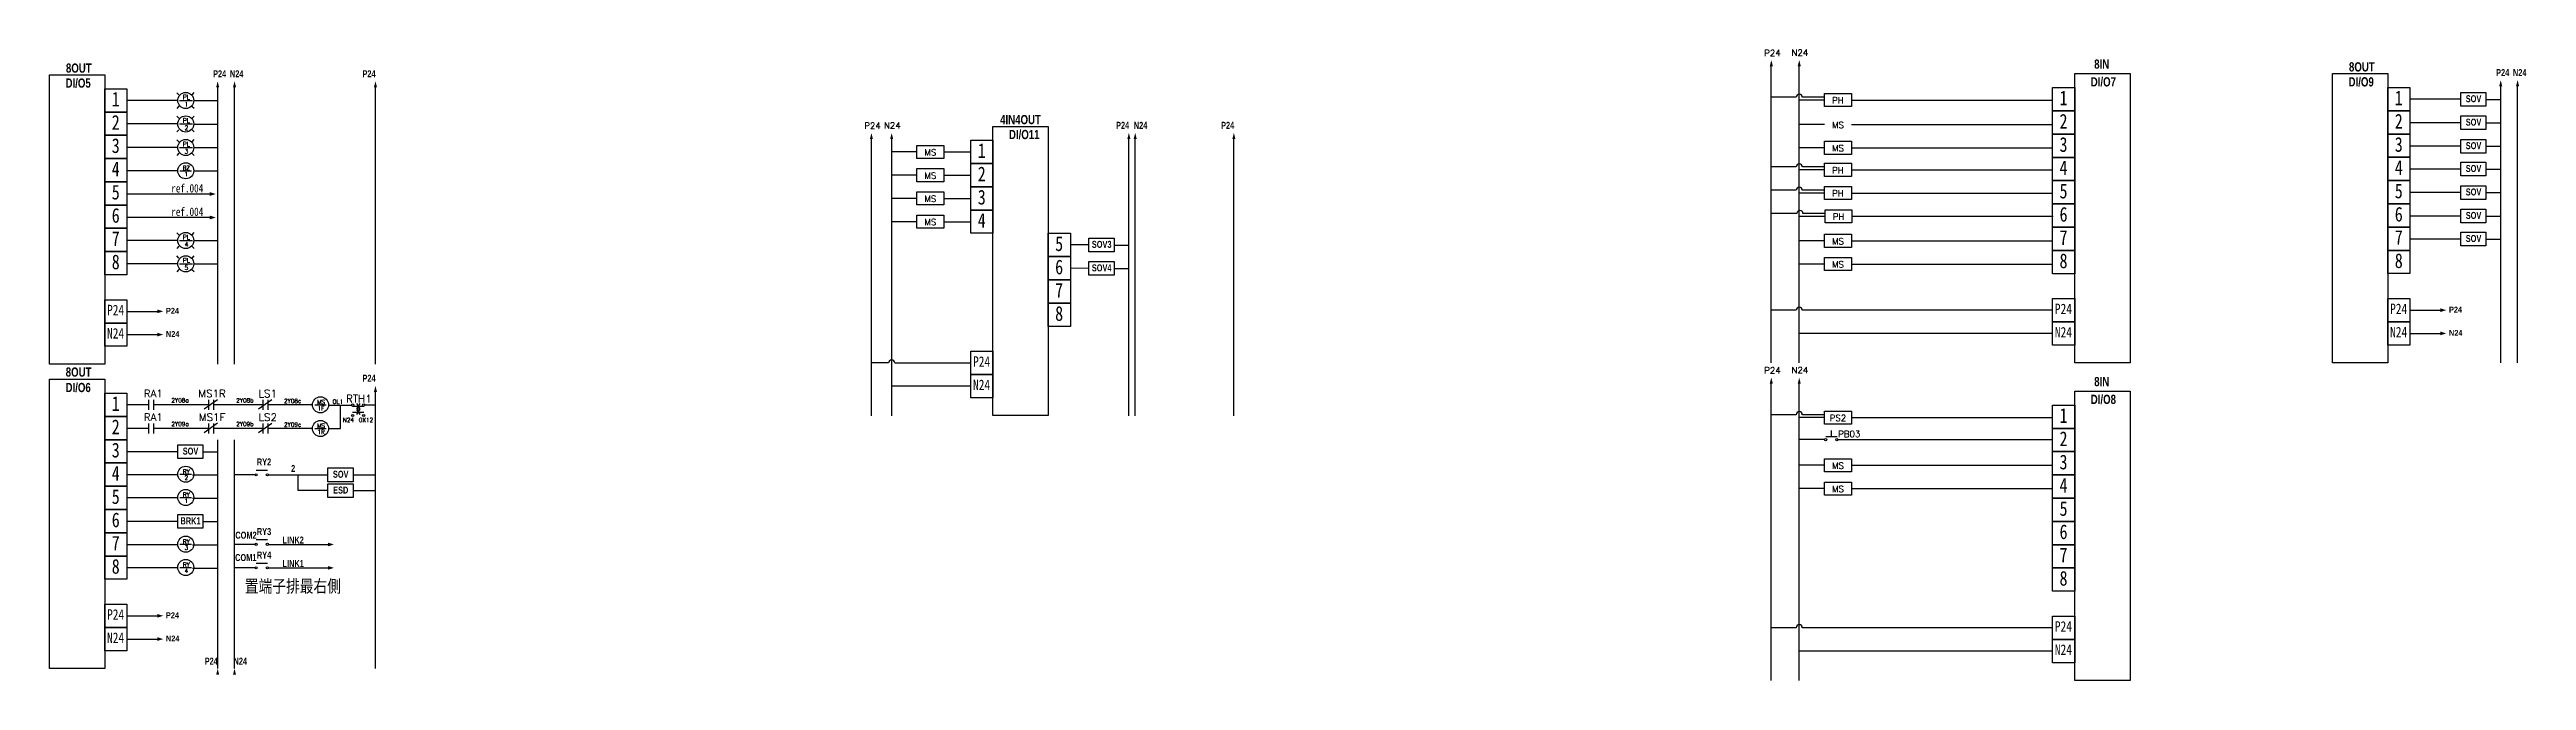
# Model space of a CAD drawing. Header units: millimetres. Extents: x -684 to 5961, y -1281 to 2539.
# Drawn here: x 2103 to 2693, y -1280 to -1130 of the extents above; entities that cross this region are included whole.
import ezdxf
from ezdxf.enums import TextEntityAlignment as Align

# ---------------------------------------------------------------- set-up
doc = ezdxf.new("R2010")
doc.units = ezdxf.units.MM
doc.header["$LTSCALE"] = 5
doc.header["$MEASUREMENT"] = 0
doc.layers.get('0').update_dxf_attribs({"linetype": 'CONTINUOUS'})
doc.styles.add('DAYUM', font='complex', dxfattribs={"bigfont": 'dayum'})
doc.styles.add('DAYUS', font='romanc.shx', dxfattribs={"height": 25, "bigfont": 'dayus.shx'})
doc.styles.get("Standard").update_dxf_attribs({"font": 'arialbd.ttf', "height": 15})
doc.styles.add('標楷體', font='', dxfattribs={"width": 0.8})
doc.styles.get('標楷體').set_extended_font_data('標楷體')

msp = doc.modelspace()

# ---------------------------------------------------------------- texts
at = {"color": 2, "width": 0.75}
for s, p in [('8OUT', (2106.673, -1135.183)), ('8IN', (2590.361, -1134.231)), ('8OUT', (2651.117, -1134.898)), ('DI/O5', (2106.581, -1138.756)), ('DI/O7', (2589.539, -1138.471)), ('DI/O9', (2651.025, -1138.471)), ('4IN4OUT', (2329.452, -1147.476)), ('DI/O11', (2331.559, -1151.037)), ('8OUT', (2106.62, -1207.707)), ('DI/O6', (2106.581, -1211.396)), ('8IN', (2590.361, -1209.983)), ('DI/O8', (2589.539, -1214.222))]:
    msp.add_text(s, height=2.2, dxfattribs=at).set_placement(p)
at = {"style": 'DAYUS'}
for s, p in [('P24', (2511.665, -1131.224)), ('N24', (2518.178, -1131.154)), ('P24', (2297.061, -1148.605)), ('N24', (2301.744, -1148.536)), ('P24', (2511.665, -1206.975)), ('N24', (2518.178, -1206.906))]:
    msp.add_text(s, height=1.5, dxfattribs=at).set_placement(p)
at = {"style": '標楷體', "width": 0.8}
for s, height, p in [('1', 3.5, (2117.598, -1143.24)), ('1', 3.5, (2582.095, -1142.973)), ('1', 3.5, (2662.043, -1142.955)), ('2', 3.5, (2117.598, -1148.789)), ('2', 3.5, (2582.095, -1148.522)), ('2', 3.5, (2662.043, -1148.504)), ('3', 3.5, (2117.598, -1154.338)), ('3', 3.5, (2582.095, -1154.071)), ('3', 3.5, (2662.043, -1154.053)), ('4', 3.5, (2117.598, -1159.886)), ('2', 3.5, (2324.115, -1161.088)), ('1', 3.5, (2324.115, -1155.539)), ('4', 3.5, (2582.095, -1159.62)), ('4', 3.5, (2662.043, -1159.602)), ('5', 3.5, (2117.598, -1165.435)), ('3', 3.5, (2324.115, -1166.637)), ('5', 3.5, (2582.095, -1165.169)), ('5', 3.5, (2662.043, -1165.15)), ('6', 3.5, (2117.598, -1170.984)), ('4', 3.5, (2324.115, -1172.186)), ('6', 3.5, (2582.095, -1170.718)), ('6', 3.5, (2662.043, -1170.699)), ('7', 3.5, (2117.598, -1176.533)), ('5', 3.5, (2342.576, -1177.735)), ('7', 3.5, (2582.095, -1176.266)), ('7', 3.5, (2662.043, -1176.248)), ('8', 3.5, (2117.598, -1182.082)), ('6', 3.5, (2342.576, -1183.284)), ('8', 3.5, (2582.095, -1181.815)), ('8', 3.5, (2662.043, -1181.797)), ('7', 3.5, (2342.576, -1188.833)), ('P24', 2.5, (2116.477, -1193.06)), ('8', 3.5, (2342.576, -1194.381)), ('P24', 2.5, (2580.974, -1192.793)), ('P24', 2.5, (2660.921, -1192.775)), ('N24', 2.5, (2116.477, -1198.608)), ('N24', 2.5, (2580.974, -1198.342)), ('N24', 2.5, (2660.921, -1198.324)), ('P24', 2.5, (2322.993, -1205.359)), ('N24', 2.5, (2322.993, -1210.908)), ('1', 3.5, (2117.598, -1215.88)), ('1', 3.5, (2582.095, -1218.724)), ('2', 3.5, (2117.598, -1221.429)), ('2', 3.5, (2582.095, -1224.273)), ('3', 3.5, (2117.598, -1226.978)), ('3', 3.5, (2582.095, -1229.822)), ('4', 3.5, (2117.598, -1232.527)), ('4', 3.5, (2582.095, -1235.371)), ('5', 3.5, (2117.598, -1238.076)), ('6', 3.5, (2117.598, -1243.625)), ('5', 3.5, (2582.095, -1240.92)), ('7', 3.5, (2117.598, -1249.174)), ('6', 3.5, (2582.095, -1246.469)), ('8', 3.5, (2117.598, -1254.722)), ('7', 3.5, (2582.095, -1252.018)), ('8', 3.5, (2582.095, -1257.567)), ('P24', 2.5, (2116.477, -1265.7)), ('N24', 2.5, (2116.477, -1271.249)), ('P24', 2.5, (2580.974, -1268.544)), ('N24', 2.5, (2580.974, -1274.093))]:
    msp.add_text(s, height=height, dxfattribs=at).set_placement(p)
at = {"width": 0.75}
for s, height, p in [('P24', 1.68, (2141.763, -1136.287)), ('N24', 1.68, (2145.781, -1136.287)), ('P24', 1.68, (2177.386, -1136.287)), ('P24', 1.68, (2686.208, -1136.002)), ('N24', 1.68, (2690.226, -1136.002)), ('P24', 1.68, (2357.1, -1148.586)), ('N24', 1.68, (2361.335, -1148.586)), ('P24', 1.68, (2382.147, -1148.586)), ('P24', 1.4, (2130.524, -1192.69)), ('P24', 1.4, (2674.969, -1192.405)), ('N24', 1.4, (2130.524, -1198.238)), ('N24', 1.4, (2674.969, -1197.954)), ('P24', 1.68, (2177.386, -1208.927)), ('P24', 1.4, (2130.524, -1265.33)), ('N24', 1.4, (2130.524, -1270.879)), ('P24', 1.68, (2139.763, -1276.422)), ('N24', 1.68, (2146.638, -1276.422))]:
    msp.add_text(s, height=height, dxfattribs=at).set_placement(p)
for s, height, style, p in [('PL', 1.089, 'DAYUM', (2135.418, -1140.997)), ('1', 1.089, 'DAYUM', (2135.418, -1142.723)), ('PH', 1.5, 'DAYUS', (2529.25, -1141.807)), ('PL', 1.089, 'DAYUM', (2135.418, -1146.597)), ('PL', 1.089, 'DAYUM', (2135.418, -1152.216)), ('2', 1.089, 'DAYUM', (2135.418, -1148.323)), ('MS', 1.5, 'DAYUS', (2529.25, -1147.644)), ('3', 1.089, 'DAYUM', (2135.418, -1153.943)), ('MS', 1.5, 'DAYUS', (2312.816, -1154.174)), ('PH', 1.5, 'DAYUS', (2529.25, -1158.454)), ('MS', 1.5, 'DAYUS', (2529.25, -1153.193)), ('1', 1, 'DAYUM', (2135.392, -1159.399)), ('MS', 1.5, 'DAYUS', (2312.816, -1159.723)), ('PH', 1.5, 'DAYUS', (2529.25, -1164.002)), ('MS', 1.5, 'DAYUS', (2312.816, -1165.272)), ('PH', 1.5, 'DAYUS', (2529.398, -1169.551)), ('PL', 1.089, 'DAYUM', (2135.418, -1174.412)), ('MS', 1.5, 'DAYUS', (2312.816, -1170.821)), ('MS', 1.5, 'DAYUS', (2529.25, -1175.389)), ('PL', 1.089, 'DAYUM', (2135.418, -1179.961)), ('4', 1.089, 'DAYUM', (2135.418, -1176.138)), ('5', 1.089, 'DAYUM', (2135.418, -1181.687)), ('MS', 1.5, 'DAYUS', (2529.25, -1180.938)), ('RA1', 1.8, 'DAYUM', (2127.518, -1211.739)), ('MS1R', 1.8, 'DAYUM', (2141.525, -1211.739)), ('LS1', 1.8, 'DAYUM', (2154.799, -1211.741)), ('RA1', 1.8, 'DAYUM', (2127.516, -1217.383)), ('MS1F', 1.8, 'DAYUM', (2141.524, -1217.384)), ('LS2', 1.8, 'DAYUM', (2154.798, -1217.385)), ('MS', 1, 'DAYUM', (2167.519, -1213.773)), ('1F', 1, 'DAYUM', (2167.519, -1215.247)), ('OL1', 1, 'DAYUM', (2171.527, -1213.655)), ('RTH1', 1.8, 'DAYUM', (2176.523, -1212.968)), ('MS', 1, 'DAYUM', (2167.518, -1219.418)), ('1R', 1, 'DAYUM', (2167.518, -1220.892)), ('N24', 1, 'DAYUM', (2174.043, -1218.026)), ('0X12', 1, 'DAYUM', (2178.222, -1218.046)), ('PS2', 1.5, 'DAYUS', (2529.25, -1217.558)), ('PB03', 1.5, 'DAYUS', (2531.96, -1221.37)), ('MS', 1.5, 'DAYUS', (2529.25, -1228.944)), ('2', 1, 'DAYUM', (2135.392, -1231.797)), ('MS', 1.5, 'DAYUS', (2529.25, -1234.493)), ('1', 1, 'DAYUM', (2135.392, -1237.346)), ('3', 1, 'DAYUM', (2135.392, -1248.495)), ('4', 1, 'DAYUM', (2135.392, -1254.043))]:
    msp.add_text(s, height=height, dxfattribs=dict(style=style)).set_placement(p, align=Align.MIDDLE)
for s, p in [('SOV', (2680.828, -1141.392)), ('SOV', (2680.828, -1146.992)), ('SOV', (2680.828, -1152.592)), ('SOV', (2680.828, -1158.039)), ('SOV', (2680.828, -1163.639)), ('SOV', (2680.828, -1169.239)), ('SOV3', (2353.673, -1176.147)), ('SOV', (2680.828, -1174.737)), ('SOV4', (2353.673, -1181.747)), ('SOV', (2136.384, -1225.467)), ('SOV', (2172.199, -1230.997)), ('ESD', (2172.199, -1234.766)), ('BRK1', (2136.384, -1242.113))]:
    msp.add_text(s, height=1.68, dxfattribs=at).set_placement(p, align=Align.MIDDLE)
at = {"style": 'DAYUM'}
for s, p in [('BZ', (2135.392, -1157.925)), ('2Y08a', (2133.892, -1213.347)), ('2Y08b', (2149.347, -1213.379)), ('2Y08c', (2160.727, -1213.504)), ('2Y09a', (2133.892, -1218.991)), ('2Y09b', (2149.347, -1219.024)), ('2Y09c', (2160.727, -1219.149)), ('RY', (2135.392, -1230.323)), ('RY', (2135.392, -1235.872)), ('RY', (2135.392, -1247.021)), ('RY', (2135.392, -1252.57))]:
    msp.add_text(s, height=1, dxfattribs=at).set_placement(p, align=Align.MIDDLE_CENTER)
at = {"style": '標楷體', "width": 0.8}
for s, height, p in [('ref.004', 2, (2135.608, -1162.719)), ('ref.004', 2, (2135.608, -1168.319)), ('置端子排最右側', 3, (2160.805, -1257.637))]:
    msp.add_text(s, height=height, dxfattribs=at).set_placement(p, align=Align.MIDDLE)
at = {"width": 0.75}
for s, p in [('RY2', (2153.917, -1228.056)), ('2', (2160.863, -1229.604)), ('COM2', (2149.616, -1245.537)), ('RY3', (2153.917, -1244.663)), ('LINK2', (2160.863, -1246.696)), ('COM1', (2149.562, -1250.871)), ('RY4', (2153.919, -1250.263)), ('LINK1', (2160.865, -1252.296))]:
    msp.add_text(s, height=1.68, dxfattribs=at).set_placement(p, align=Align.MIDDLE_CENTER)

# ---------------------------------------------------------------- linework, layer by layer
for p, q in [((2513.362, -1204.445), (2513.362, -1133.628)), ((2520.027, -1204.445), (2520.027, -1133.628)), ((2133.628, -1140.46), (2133.131, -1139.953)), ((2136.741, -1140.445), (2137.237, -1139.937)), ((2142.863, -1204.73), (2142.863, -1138.691)), ((2142.863, -1204.73), (2142.863, -1138.691)), ((2146.881, -1204.73), (2146.881, -1138.691)), ((2146.881, -1204.73), (2146.881, -1138.691)), ((2180.486, -1204.73), (2180.486, -1138.691)), ((2687.308, -1204.445), (2687.308, -1138.406)), ((2687.308, -1204.445), (2687.308, -1138.406)), ((2691.326, -1204.445), (2691.326, -1138.406)), ((2691.326, -1204.445), (2691.326, -1138.406)), ((2133.333, -1141.817), (2121.226, -1141.816)), ((2133.628, -1143.19), (2133.131, -1143.698)), ((2133.628, -1146.06), (2133.131, -1145.553)), ((2133.782, -1141.817), (2136.895, -1141.817)), ((2136.726, -1143.175), (2137.222, -1143.682)), ((2136.741, -1146.045), (2137.237, -1145.537)), ((2137.173, -1141.837), (2142.863, -1141.837)), ((2519.293, -1141.039), (2513.361, -1141.039)), ((2526.051, -1141.722), (2520.027, -1141.722)), ((2526.051, -1141.039), (2520.76, -1141.039)), ((2532.453, -1141.703), (2580.45, -1141.703)), ((2677.778, -1141.533), (2665.671, -1141.531)), ((2683.791, -1141.552), (2687.308, -1141.552)), ((2133.333, -1147.417), (2121.226, -1147.416)), ((2133.628, -1148.79), (2133.131, -1149.298)), ((2133.628, -1151.68), (2133.131, -1151.172)), ((2133.782, -1147.417), (2136.895, -1147.417)), ((2136.726, -1148.775), (2137.222, -1149.282)), ((2136.741, -1151.664), (2137.237, -1151.157)), ((2137.173, -1147.437), (2142.863, -1147.437)), ((2298.759, -1217.065), (2298.759, -1151.009)), ((2303.593, -1217.065), (2303.593, -1151.009)), ((2360.153, -1217.03), (2360.153, -1150.99)), ((2360.153, -1217.03), (2360.153, -1150.99)), ((2361.675, -1217.03), (2361.675, -1150.99)), ((2361.675, -1217.03), (2361.675, -1150.99)), ((2385.2, -1217.03), (2385.2, -1150.99)), ((2385.2, -1217.03), (2385.2, -1150.99)), ((2526.051, -1147.56), (2520.027, -1147.56)), ((2532.453, -1147.54), (2580.45, -1147.54)), ((2677.778, -1147.133), (2665.671, -1147.131)), ((2683.791, -1147.152), (2687.308, -1147.152)), ((2133.333, -1153.017), (2121.226, -1153.016)), ((2133.628, -1154.409), (2133.131, -1154.917)), ((2133.782, -1153.037), (2136.895, -1153.037)), ((2136.726, -1154.394), (2137.222, -1154.902)), ((2137.173, -1153.037), (2142.863, -1153.037)), ((2309.617, -1154.09), (2303.593, -1154.09)), ((2519.293, -1157.685), (2513.361, -1157.685)), ((2526.051, -1153.109), (2520.027, -1153.109)), ((2526.051, -1157.685), (2520.76, -1157.685)), ((2532.453, -1153.089), (2580.45, -1153.089)), ((2677.778, -1152.733), (2665.671, -1152.731)), ((2683.791, -1152.752), (2687.308, -1152.752)), ((2133.333, -1158.569), (2121.226, -1158.567)), ((2309.617, -1159.639), (2303.593, -1159.639)), ((2519.293, -1163.234), (2513.361, -1163.234)), ((2526.051, -1158.369), (2520.027, -1158.369)), ((2526.051, -1163.234), (2520.76, -1163.234)), ((2532.453, -1158.349), (2580.45, -1158.349)), ((2677.778, -1158.179), (2665.671, -1158.178)), ((2683.791, -1158.198), (2687.308, -1158.198)), ((2309.617, -1165.188), (2303.593, -1165.188)), ((2519.441, -1168.783), (2513.509, -1168.783)), ((2526.051, -1163.918), (2520.027, -1163.918)), ((2526.199, -1169.467), (2520.175, -1169.467)), ((2526.199, -1168.783), (2520.908, -1168.783)), ((2532.453, -1163.898), (2580.45, -1163.898)), ((2532.601, -1169.447), (2580.598, -1169.447)), ((2677.778, -1163.779), (2665.671, -1163.778)), ((2677.778, -1169.379), (2665.671, -1169.378)), ((2683.791, -1163.798), (2687.308, -1163.798)), ((2683.791, -1169.398), (2687.308, -1169.398)), ((2133.333, -1175.213), (2121.226, -1175.211)), ((2133.628, -1173.875), (2133.131, -1173.367)), ((2133.782, -1175.232), (2136.895, -1175.232)), ((2136.741, -1173.86), (2137.237, -1173.352)), ((2137.173, -1175.232), (2142.863, -1175.232)), ((2309.617, -1170.736), (2303.593, -1170.736)), ((2526.051, -1175.304), (2520.027, -1175.304)), ((2532.453, -1175.284), (2580.45, -1175.284)), ((2677.778, -1174.877), (2665.671, -1174.875)), ((2683.791, -1174.896), (2687.308, -1174.896)), ((2133.333, -1180.762), (2121.226, -1180.76)), ((2133.628, -1176.605), (2133.131, -1177.112)), ((2133.628, -1179.424), (2133.131, -1178.916)), ((2133.782, -1180.781), (2136.895, -1180.781)), ((2136.726, -1176.589), (2137.222, -1177.097)), ((2136.741, -1179.409), (2137.237, -1178.901)), ((2137.173, -1180.781), (2142.863, -1180.781)), ((2356.635, -1176.306), (2360.153, -1176.306)), ((2526.051, -1180.853), (2520.027, -1180.853)), ((2532.453, -1180.833), (2580.45, -1180.833)), ((2133.628, -1182.153), (2133.131, -1182.661)), ((2136.726, -1182.138), (2137.222, -1182.646)), ((2356.635, -1181.906), (2360.153, -1181.906)), ((2519.293, -1191.873), (2513.361, -1191.873)), ((2580.45, -1191.873), (2520.76, -1191.873)), ((2513.362, -1280.196), (2513.362, -1209.379)), ((2520.027, -1280.196), (2520.027, -1209.379)), ((2126.426, -1214.432), (2121.226, -1214.431)), ((2126.426, -1215.632), (2126.426, -1213.232)), ((2127.626, -1215.632), (2127.626, -1213.232)), ((2140.754, -1214.432), (2127.626, -1214.431)), ((2142.785, -1213.198), (2139.665, -1215.478)), ((2140.754, -1215.633), (2140.754, -1213.233)), ((2141.954, -1215.633), (2141.954, -1213.233)), ((2153.707, -1214.433), (2141.954, -1214.432)), ((2155.738, -1213.2), (2152.618, -1215.48)), ((2153.707, -1215.634), (2153.707, -1213.234)), ((2154.907, -1215.634), (2154.907, -1213.234)), ((2165.461, -1214.435), (2154.907, -1214.433)), ((2165.998, -1214.434), (2168.771, -1214.434)), ((2169.3, -1214.489), (2174.759, -1214.489)), ((2172.145, -1220.037), (2172.145, -1214.489)), ((2175.025, -1216.153), (2177.693, -1216.153)), ((2175.026, -1214.755), (2177.694, -1214.755)), ((2175.976, -1214.135), (2176.742, -1215.373)), ((2175.976, -1215.535), (2176.742, -1216.772)), ((2176.762, -1214.096), (2175.995, -1215.353)), ((2176.762, -1215.496), (2175.995, -1216.752)), ((2177.96, -1214.468), (2180.486, -1214.468)), ((2180.486, -1277.371), (2180.486, -1211.331)), ((2519.293, -1216.79), (2513.361, -1216.79)), ((2526.051, -1216.79), (2520.76, -1216.79)), ((2126.424, -1220.076), (2121.226, -1220.075)), ((2126.424, -1221.276), (2126.424, -1218.876)), ((2127.624, -1221.276), (2127.624, -1218.876)), ((2140.753, -1220.077), (2127.624, -1220.075)), ((2142.784, -1218.843), (2139.664, -1221.123)), ((2140.753, -1221.277), (2140.753, -1218.877)), ((2141.953, -1221.277), (2141.953, -1218.877)), ((2153.706, -1220.078), (2141.953, -1220.076)), ((2155.737, -1218.844), (2152.617, -1221.124)), ((2153.706, -1221.279), (2153.706, -1218.879)), ((2154.906, -1221.279), (2154.906, -1218.879)), ((2165.459, -1220.079), (2154.906, -1220.078)), ((2165.996, -1220.079), (2168.769, -1220.079)), ((2169.299, -1220.037), (2172.145, -1220.037)), ((2526.051, -1217.474), (2520.027, -1217.474)), ((2526.386, -1221.993), (2529.054, -1221.993)), ((2527.72, -1221.993), (2527.72, -1220.514)), ((2529.252, -1222.696), (2580.451, -1222.689)), ((2532.453, -1217.454), (2580.45, -1217.454)), ((2133.333, -1225.607), (2121.226, -1225.605)), ((2139.346, -1225.626), (2142.863, -1225.626)), ((2142.863, -1277.371), (2142.863, -1222.754)), ((2146.881, -1277.371), (2146.881, -1222.754)), ((2146.881, -1277.371), (2146.881, -1222.754)), ((2526.051, -1222.715), (2520.028, -1222.715)), ((2133.333, -1231.105), (2121.226, -1231.103)), ((2136.839, -1231.121), (2142.863, -1231.121)), ((2151.771, -1231.121), (2146.792, -1231.121)), ((2152.038, -1229.988), (2154.706, -1229.988)), ((2152.312, -1231.133), (2152.305, -1231.133)), ((2152.312, -1231.133), (2152.305, -1231.133)), ((2526.051, -1228.86), (2520.027, -1228.86)), ((2526.051, -1234.409), (2520.027, -1234.409)), ((2532.453, -1228.84), (2580.45, -1228.84)), ((2532.453, -1234.389), (2580.45, -1234.389)), ((2133.333, -1236.653), (2121.226, -1236.652)), ((2136.839, -1236.67), (2142.863, -1236.67)), ((2133.333, -1242.253), (2121.226, -1242.252)), ((2139.346, -1242.273), (2142.863, -1242.273)), ((2133.333, -1247.802), (2121.226, -1247.801)), ((2136.839, -1247.819), (2142.863, -1247.819)), ((2151.771, -1247.728), (2146.792, -1247.728)), ((2152.038, -1246.595), (2154.706, -1246.595)), ((2152.04, -1252.195), (2154.708, -1252.195)), ((2152.312, -1247.74), (2152.305, -1247.74)), ((2152.312, -1247.74), (2152.305, -1247.74)), ((2133.333, -1253.351), (2121.226, -1253.35)), ((2136.839, -1253.368), (2142.863, -1253.368)), ((2151.771, -1253.328), (2146.792, -1253.328)), ((2152.314, -1253.34), (2152.307, -1253.34)), ((2152.314, -1253.34), (2152.307, -1253.34)), ((2519.293, -1267.624), (2513.361, -1267.624)), ((2580.45, -1267.624), (2520.76, -1267.624))]:
    msp.add_line(p, q)
at = {"color": 0, "linetype": 'Continuous'}
for p, q in [((2316.019, -1154.09), (2322.469, -1154.09)), ((2137.177, -1158.585), (2142.863, -1158.585)), ((2316.019, -1159.639), (2322.469, -1159.639)), ((2140.988, -1164.131), (2121.226, -1164.131)), ((2316.019, -1165.188), (2322.469, -1165.188)), ((2140.988, -1169.731), (2121.226, -1169.731)), ((2316.019, -1170.736), (2322.469, -1170.736)), ((2350.622, -1176.287), (2346.205, -1176.285)), ((2350.622, -1181.887), (2346.205, -1181.834)), ((2121.226, -1192.139), (2128.451, -1192.127)), ((2665.671, -1191.854), (2672.895, -1191.843)), ((2121.226, -1197.688), (2128.451, -1197.676)), ((2580.45, -1197.421), (2520.027, -1197.421)), ((2665.671, -1197.403), (2672.895, -1197.391)), ((2302.86, -1204.439), (2298.759, -1204.439)), ((2304.326, -1204.439), (2322.469, -1204.439)), ((2322.469, -1209.988), (2303.593, -1209.988)), ((2154.972, -1231.137), (2169.148, -1231.137)), ((2162.083, -1234.906), (2162.083, -1231.137)), ((2175.162, -1231.137), (2180.486, -1231.137)), ((2169.148, -1234.906), (2162.083, -1234.906)), ((2175.162, -1234.906), (2180.486, -1234.906)), ((2154.972, -1247.744), (2169.148, -1247.744)), ((2154.974, -1253.328), (2169.151, -1253.328)), ((2121.226, -1264.78), (2128.451, -1264.768)), ((2121.226, -1270.329), (2128.451, -1270.317)), ((2580.45, -1273.173), (2520.027, -1273.173))]:
    msp.add_line(p, q, dxfattribs=at)
at = {"linetype": 'Continuous'}
for p, q in [((2133.87, -1158.586), (2136.643, -1158.586)), ((2176.36, -1216.155), (2176.36, -1214.755)), ((2133.87, -1230.984), (2136.643, -1230.984)), ((2133.87, -1236.533), (2136.643, -1236.533)), ((2133.87, -1247.681), (2136.643, -1247.681)), ((2133.87, -1253.23), (2136.643, -1253.23))]:
    msp.add_line(p, q, dxfattribs=at)
at = {"color": 0, "linetype": 'Continuous'}
for points in [[(2102.765, -1135.701), (2115.953, -1135.701), (2115.953, -1204.73), (2102.765, -1204.73)], [(2115.953, -1139.016), (2121.226, -1139.016), (2121.226, -1144.565), (2115.953, -1144.565)], [(2580.45, -1138.749), (2585.723, -1138.749), (2585.723, -1144.298), (2580.45, -1144.298)], [(2585.723, -1135.416), (2598.911, -1135.416), (2598.911, -1204.445), (2585.723, -1204.445)], [(2647.209, -1135.416), (2660.397, -1135.416), (2660.397, -1204.445), (2647.209, -1204.445)], [(2660.397, -1138.731), (2665.671, -1138.731), (2665.671, -1144.28), (2660.397, -1144.28)], [(2115.953, -1144.565), (2121.226, -1144.565), (2121.226, -1150.114), (2115.953, -1150.114)], [(2580.45, -1144.298), (2585.723, -1144.298), (2585.723, -1149.847), (2580.45, -1149.847)], [(2660.397, -1144.28), (2665.671, -1144.28), (2665.671, -1149.829), (2660.397, -1149.829)], [(2115.953, -1150.114), (2121.226, -1150.114), (2121.226, -1155.662), (2115.953, -1155.662)], [(2322.469, -1151.315), (2327.743, -1151.315), (2327.743, -1156.864), (2322.469, -1156.864)], [(2327.743, -1147.983), (2340.931, -1147.983), (2340.931, -1217.011), (2327.743, -1217.011)], [(2580.45, -1149.847), (2585.723, -1149.847), (2585.723, -1155.396), (2580.45, -1155.396)], [(2660.397, -1149.829), (2665.671, -1149.829), (2665.671, -1155.378), (2660.397, -1155.378)], [(2115.953, -1155.662), (2121.226, -1155.662), (2121.226, -1161.211), (2115.953, -1161.211)], [(2322.469, -1156.864), (2327.743, -1156.864), (2327.743, -1162.413), (2322.469, -1162.413)], [(2580.45, -1155.396), (2585.723, -1155.396), (2585.723, -1160.945), (2580.45, -1160.945)], [(2660.397, -1155.378), (2665.671, -1155.378), (2665.671, -1160.926), (2660.397, -1160.926)], [(2115.953, -1161.211), (2121.226, -1161.211), (2121.226, -1166.76), (2115.953, -1166.76)], [(2322.469, -1162.413), (2327.743, -1162.413), (2327.743, -1167.962), (2322.469, -1167.962)], [(2580.45, -1160.945), (2585.723, -1160.945), (2585.723, -1166.494), (2580.45, -1166.494)], [(2660.397, -1160.926), (2665.671, -1160.926), (2665.671, -1166.475), (2660.397, -1166.475)], [(2115.953, -1166.76), (2121.226, -1166.76), (2121.226, -1172.309), (2115.953, -1172.309)], [(2322.469, -1167.962), (2327.743, -1167.962), (2327.743, -1173.511), (2322.469, -1173.511)], [(2580.45, -1166.494), (2585.723, -1166.494), (2585.723, -1172.043), (2580.45, -1172.043)], [(2660.397, -1166.475), (2665.671, -1166.475), (2665.671, -1172.024), (2660.397, -1172.024)], [(2115.953, -1172.309), (2121.226, -1172.309), (2121.226, -1177.858), (2115.953, -1177.858)], [(2340.931, -1173.511), (2346.205, -1173.511), (2346.205, -1179.06), (2340.931, -1179.06)], [(2580.45, -1172.043), (2585.723, -1172.043), (2585.723, -1177.591), (2580.45, -1177.591)], [(2660.397, -1172.024), (2665.671, -1172.024), (2665.671, -1177.573), (2660.397, -1177.573)], [(2115.953, -1177.858), (2121.226, -1177.858), (2121.226, -1183.407), (2115.953, -1183.407)], [(2340.931, -1179.06), (2346.205, -1179.06), (2346.205, -1184.609), (2340.931, -1184.609)], [(2580.45, -1177.591), (2585.723, -1177.591), (2585.723, -1183.14), (2580.45, -1183.14)], [(2660.397, -1177.573), (2665.671, -1177.573), (2665.671, -1183.122), (2660.397, -1183.122)], [(2340.931, -1184.609), (2346.205, -1184.609), (2346.205, -1190.157), (2340.931, -1190.157)], [(2115.953, -1189.365), (2121.226, -1189.365), (2121.226, -1194.914), (2115.953, -1194.914)], [(2340.931, -1190.157), (2346.205, -1190.157), (2346.205, -1195.706), (2340.931, -1195.706)], [(2580.45, -1189.098), (2585.723, -1189.098), (2585.723, -1194.647), (2580.45, -1194.647)], [(2660.397, -1189.08), (2665.671, -1189.08), (2665.671, -1194.629), (2660.397, -1194.629)], [(2115.953, -1194.914), (2121.226, -1194.914), (2121.226, -1200.462), (2115.953, -1200.462)], [(2580.45, -1194.647), (2585.723, -1194.647), (2585.723, -1200.196), (2580.45, -1200.196)], [(2660.397, -1194.629), (2665.671, -1194.629), (2665.671, -1200.178), (2660.397, -1200.178)], [(2322.469, -1201.664), (2327.743, -1201.664), (2327.743, -1207.213), (2322.469, -1207.213)], [(2102.765, -1208.342), (2115.953, -1208.342), (2115.953, -1277.371), (2102.765, -1277.371)], [(2322.469, -1207.213), (2327.743, -1207.213), (2327.743, -1212.762), (2322.469, -1212.762)], [(2115.953, -1211.656), (2121.226, -1211.656), (2121.226, -1217.205), (2115.953, -1217.205)], [(2580.45, -1214.501), (2585.723, -1214.501), (2585.723, -1220.049), (2580.45, -1220.049)], [(2585.723, -1211.168), (2598.911, -1211.168), (2598.911, -1280.196), (2585.723, -1280.196)], [(2115.953, -1217.205), (2121.226, -1217.205), (2121.226, -1222.754), (2115.953, -1222.754)], [(2580.45, -1220.049), (2585.723, -1220.049), (2585.723, -1225.598), (2580.45, -1225.598)], [(2115.953, -1222.754), (2121.226, -1222.754), (2121.226, -1228.303), (2115.953, -1228.303)], [(2115.953, -1228.303), (2121.226, -1228.303), (2121.226, -1233.852), (2115.953, -1233.852)], [(2580.45, -1225.598), (2585.723, -1225.598), (2585.723, -1231.147), (2580.45, -1231.147)], [(2115.953, -1233.852), (2121.226, -1233.852), (2121.226, -1239.401), (2115.953, -1239.401)], [(2580.45, -1231.147), (2585.723, -1231.147), (2585.723, -1236.696), (2580.45, -1236.696)], [(2115.953, -1239.401), (2121.226, -1239.401), (2121.226, -1244.95), (2115.953, -1244.95)], [(2580.45, -1236.696), (2585.723, -1236.696), (2585.723, -1242.245), (2580.45, -1242.245)], [(2115.953, -1244.95), (2121.226, -1244.95), (2121.226, -1250.498), (2115.953, -1250.498)], [(2580.45, -1242.245), (2585.723, -1242.245), (2585.723, -1247.794), (2580.45, -1247.794)], [(2115.953, -1250.498), (2121.226, -1250.498), (2121.226, -1256.047), (2115.953, -1256.047)], [(2580.45, -1247.794), (2585.723, -1247.794), (2585.723, -1253.343), (2580.45, -1253.343)], [(2580.45, -1253.343), (2585.723, -1253.343), (2585.723, -1258.891), (2580.45, -1258.891)], [(2115.953, -1262.005), (2121.226, -1262.005), (2121.226, -1267.554), (2115.953, -1267.554)], [(2115.953, -1267.554), (2121.226, -1267.554), (2121.226, -1273.103), (2115.953, -1273.103)], [(2580.45, -1264.849), (2585.723, -1264.849), (2585.723, -1270.398), (2580.45, -1270.398)], [(2580.45, -1270.398), (2585.723, -1270.398), (2585.723, -1275.947), (2580.45, -1275.947)]]:
    msp.add_lwpolyline(points, close=True, dxfattribs=at)
for points in [[(2677.778, -1139.893), (2683.791, -1139.893), (2683.791, -1143.172), (2677.778, -1143.172)], [(2526.051, -1140.163), (2532.453, -1140.163), (2532.453, -1143.282), (2526.051, -1143.282)], [(2677.778, -1145.493), (2683.791, -1145.493), (2683.791, -1148.772), (2677.778, -1148.772)], [(2526.051, -1151.549), (2532.453, -1151.549), (2532.453, -1154.668), (2526.051, -1154.668)], [(2677.778, -1151.093), (2683.791, -1151.093), (2683.791, -1154.372), (2677.778, -1154.372)], [(2309.617, -1152.531), (2316.019, -1152.531), (2316.019, -1155.649), (2309.617, -1155.649)], [(2526.051, -1156.81), (2532.453, -1156.81), (2532.453, -1159.928), (2526.051, -1159.928)], [(2677.778, -1156.539), (2683.791, -1156.539), (2683.791, -1159.819), (2677.778, -1159.819)], [(2309.617, -1158.079), (2316.019, -1158.079), (2316.019, -1161.198), (2309.617, -1161.198)], [(2309.617, -1163.628), (2316.019, -1163.628), (2316.019, -1166.747), (2309.617, -1166.747)], [(2526.051, -1162.359), (2532.453, -1162.359), (2532.453, -1165.477), (2526.051, -1165.477)], [(2677.778, -1162.139), (2683.791, -1162.139), (2683.791, -1165.419), (2677.778, -1165.419)], [(2309.617, -1169.177), (2316.019, -1169.177), (2316.019, -1172.296), (2309.617, -1172.296)], [(2526.199, -1167.907), (2532.601, -1167.907), (2532.601, -1171.026), (2526.199, -1171.026)], [(2677.778, -1167.739), (2683.791, -1167.739), (2683.791, -1171.019), (2677.778, -1171.019)], [(2350.622, -1174.647), (2356.635, -1174.647), (2356.635, -1177.927), (2350.622, -1177.927)], [(2526.051, -1173.745), (2532.453, -1173.745), (2532.453, -1176.863), (2526.051, -1176.863)], [(2677.778, -1173.237), (2683.791, -1173.237), (2683.791, -1176.517), (2677.778, -1176.517)], [(2350.622, -1180.247), (2356.635, -1180.247), (2356.635, -1183.527), (2350.622, -1183.527)], [(2526.051, -1179.294), (2532.453, -1179.294), (2532.453, -1182.412), (2526.051, -1182.412)], [(2526.051, -1215.914), (2532.453, -1215.914), (2532.453, -1219.033), (2526.051, -1219.033)], [(2133.333, -1223.967), (2139.346, -1223.967), (2139.346, -1227.247), (2133.333, -1227.247)], [(2526.051, -1227.301), (2532.453, -1227.301), (2532.453, -1230.419), (2526.051, -1230.419)], [(2169.148, -1229.497), (2175.162, -1229.497), (2175.162, -1232.777), (2169.148, -1232.777)], [(2169.148, -1233.266), (2175.162, -1233.266), (2175.162, -1236.546), (2169.148, -1236.546)], [(2526.051, -1232.849), (2532.453, -1232.849), (2532.453, -1235.968), (2526.051, -1235.968)], [(2133.333, -1240.614), (2139.346, -1240.614), (2139.346, -1243.893), (2133.333, -1243.893)]]:
    msp.add_lwpolyline(points, close=True)
at = {"linetype": 'Continuous'}
for centre in [(2135.253, -1141.817), (2135.253, -1147.417), (2135.253, -1153.037), (2135.253, -1158.585), (2135.253, -1175.232), (2135.253, -1180.781), (2135.253, -1230.984), (2135.253, -1236.533), (2135.253, -1247.681), (2135.253, -1253.23)]:
    msp.add_circle(centre, 1.92, dxfattribs=at)
for centre, radius in [((2167.381, -1214.434), 1.92), ((2175.026, -1214.489), 0.267), ((2175.026, -1216.965), 0.267), ((2177.694, -1214.489), 0.267), ((2177.694, -1216.965), 0.267), ((2167.379, -1220.079), 1.92), ((2526.318, -1222.715), 0.267), ((2528.986, -1222.715), 0.267), ((2152.038, -1231.121), 0.267), ((2154.706, -1231.121), 0.267), ((2152.038, -1247.728), 0.267), ((2154.706, -1247.728), 0.267), ((2152.04, -1253.328), 0.267), ((2154.708, -1253.328), 0.267)]:
    msp.add_circle(centre, radius)
for centre in [(2520.025, -1141.039), (2520.025, -1157.685), (2520.025, -1163.234), (2520.173, -1168.783), (2520.025, -1191.873), (2303.593, -1204.439), (2520.025, -1216.79), (2520.025, -1267.624)]:
    msp.add_arc(centre, 0.733, 0, 180)
for points in [[(2512.998, -1133.628), (2513.726, -1133.628), (2513.362, -1132.172)], [(2512.998, -1133.628), (2513.726, -1133.628), (2513.362, -1132.172)], [(2519.663, -1133.628), (2520.391, -1133.628), (2520.027, -1132.172)], [(2519.663, -1133.628), (2520.391, -1133.628), (2520.027, -1132.172)], [(2143.227, -1138.691), (2142.499, -1138.691), (2142.863, -1137.235)], [(2143.227, -1138.691), (2142.499, -1138.691), (2142.863, -1137.235)], [(2147.245, -1138.691), (2146.517, -1138.691), (2146.881, -1137.235)], [(2147.245, -1138.691), (2146.517, -1138.691), (2146.881, -1137.235)], [(2180.85, -1138.691), (2180.122, -1138.691), (2180.486, -1137.235)], [(2687.672, -1138.406), (2686.944, -1138.406), (2687.308, -1136.95)], [(2687.672, -1138.406), (2686.944, -1138.406), (2687.308, -1136.95)], [(2691.69, -1138.406), (2690.962, -1138.406), (2691.326, -1136.95)], [(2691.69, -1138.406), (2690.962, -1138.406), (2691.326, -1136.95)], [(2298.395, -1151.009), (2299.123, -1151.009), (2298.759, -1149.553)], [(2298.395, -1151.009), (2299.123, -1151.009), (2298.759, -1149.553)], [(2303.229, -1151.009), (2303.957, -1151.009), (2303.593, -1149.553)], [(2303.229, -1151.009), (2303.957, -1151.009), (2303.593, -1149.553)], [(2360.517, -1150.99), (2359.789, -1150.99), (2360.153, -1149.534)], [(2360.517, -1150.99), (2359.789, -1150.99), (2360.153, -1149.534)], [(2362.039, -1150.99), (2361.311, -1150.99), (2361.675, -1149.534)], [(2362.039, -1150.99), (2361.311, -1150.99), (2361.675, -1149.534)], [(2385.564, -1150.99), (2384.836, -1150.99), (2385.2, -1149.534)], [(2385.564, -1150.99), (2384.836, -1150.99), (2385.2, -1149.534)], [(2142.419, -1164.131), (2140.988, -1163.689), (2140.988, -1164.579), (2140.988, -1164.131)], [(2142.419, -1169.731), (2140.988, -1169.289), (2140.988, -1170.179), (2140.988, -1169.731)], [(2129.881, -1192.127), (2128.451, -1192.57), (2128.451, -1191.68), (2128.451, -1192.127)], [(2674.326, -1191.843), (2672.895, -1192.285), (2672.895, -1191.395), (2672.895, -1191.843)], [(2129.881, -1197.676), (2128.451, -1198.119), (2128.451, -1197.229), (2128.451, -1197.676)], [(2674.326, -1197.391), (2672.895, -1197.834), (2672.895, -1196.944), (2672.895, -1197.391)], [(2180.85, -1211.331), (2180.122, -1211.331), (2180.486, -1209.875)], [(2512.998, -1209.379), (2513.726, -1209.379), (2513.362, -1207.923)], [(2512.998, -1209.379), (2513.726, -1209.379), (2513.362, -1207.923)], [(2519.663, -1209.379), (2520.391, -1209.379), (2520.027, -1207.923)], [(2519.663, -1209.379), (2520.391, -1209.379), (2520.027, -1207.923)], [(2170.581, -1247.744), (2169.15, -1247.302), (2169.15, -1248.192), (2169.15, -1247.744)], [(2170.581, -1253.328), (2169.15, -1252.886), (2169.15, -1253.776), (2169.15, -1253.328)], [(2129.881, -1264.768), (2128.451, -1265.21), (2128.451, -1264.32), (2128.451, -1264.768)], [(2129.881, -1270.317), (2128.451, -1270.759), (2128.451, -1269.869), (2128.451, -1270.317)], [(2143.227, -1278.827), (2142.499, -1278.827), (2142.863, -1277.371)], [(2147.245, -1278.827), (2146.517, -1278.827), (2146.881, -1277.371)], [(2147.245, -1278.827), (2146.517, -1278.827), (2146.881, -1277.371)]]:
    msp.add_solid(points)

msp.set_redraw_order([(e.dxf.handle, doc.entitydb.next_handle()) for e in msp.query("TEXT MTEXT ATTDEF DIMENSION ARC_DIMENSION")])  # texts and dimensions are drawn at this point

doc.saveas('drawing.dxf')
